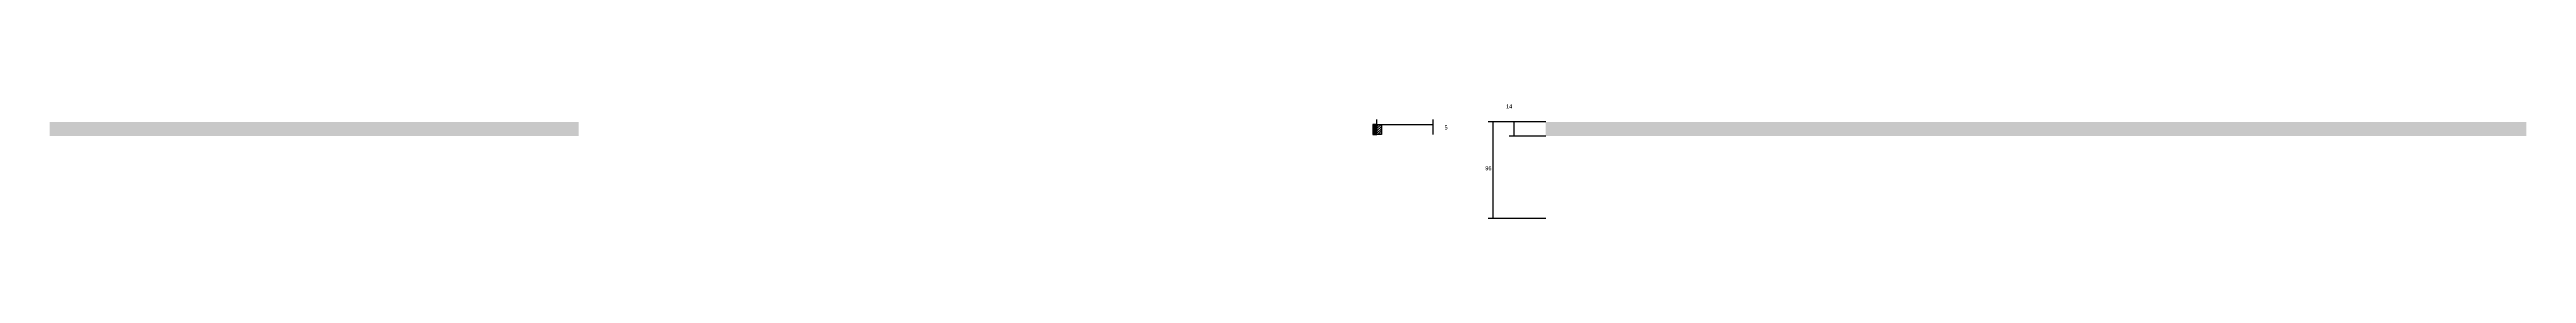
# Model space of a CAD drawing. Header units: metres. Extents: x 473 to 3052, y -2231 to -943.
# Drawn here: x 584 to 3052, y -2231 to -2117 of the extents above; entities that cross this region are included whole.
import ezdxf

# ---------------------------------------------------------------- set-up
doc = ezdxf.new("R2010")
doc.units = ezdxf.units.M
for name, color, linetype in [('COTA', 241, 'Continuous'), ('Hachura', 253, 'Continuous'), ('Madeira', 126, 'Continuous'), ('Painéis', 200, 'Continuous')]:
    doc.layers.add(name, color=color, linetype=linetype)

msp = doc.modelspace()

# ---------------------------------------------------------------- hatches: boundary and pattern name
at = {"layer": 'COTA'}
h = msp.add_hatch(dxfattribs=at)
h.set_pattern_fill('AR-CONC', scale=0.03)
h.paths.add_polyline_path([(584, -2134.7), (584, -2148.7), (1111, -2148.7), (1111, -2134.7)])
h = msp.add_hatch(dxfattribs=at)
h.set_pattern_fill('AR-CONC', scale=0.03)
h.paths.add_polyline_path([(2074.7, -2134.7), (2074.7, -2148.7), (3051.7, -2148.7), (3051.7, -2134.7)])
at = {"layer": 'Hachura'}
h = msp.add_hatch(color=8, dxfattribs=at)
h.dxf.hatch_style = 1
h.paths.add_polyline_path([(1906.5, -2137.2), (1902.5, -2137.2), (1902.5, -2137.2), (1902.5, -2147.2), (1902.5, -2147.2), (1906.5, -2147.2), (1906.5, -2147.2), (1906.5, -2137.2)])
h = msp.add_hatch(dxfattribs=at)
h.set_pattern_fill('ANSI31', scale=0.5)
h.paths.add_polyline_path([(1910.9, -2147.2), (1906.5, -2147.2), (1906.5, -2147.2), (1906.5, -2137.2), (1906.5, -2137.2), (1910.9, -2137.2), (1910.9, -2137.2), (1910.9, -2147.2)])

# ---------------------------------------------------------------- linework, layer by layer
at = {"layer": 'COTA'}
for p, q in [((1906.5, -2137.2), (1906.5, -2132.2)), ((1906.5, -2137.2), (1962.5, -2137.2)), ((1962.5, -2147.2), (1962.5, -2132.2)), ((2074.7, -2134.7), (2017.4, -2134.7)), ((2022.4, -2230.7), (2022.4, -2134.7)), ((2074.7, -2134.7), (2038.1, -2134.7)), ((2043.1, -2148.7), (2043.1, -2134.7)), ((2074.7, -2148.7), (2038.1, -2148.7)), ((2074.7, -2230.7), (2017.4, -2230.7))]:
    msp.add_line(p, q, dxfattribs=at)
at = {"layer": 'Madeira'}
msp.add_lwpolyline([(1910.9, -2147.2), (1906.5, -2147.2), (1906.5, -2137.2), (1910.9, -2137.2)], close=True, dxfattribs=at)
at = {"layer": 'Painéis'}
msp.add_lwpolyline([(1906.5, -2137.2), (1902.5, -2137.2), (1902.5, -2147.2), (1906.5, -2147.2)], close=True, dxfattribs=at)

# ---------------------------------------------------------------- texts
at = {"layer": 'COTA'}
for s, p in [('14', (2035.1, -2121.3)), ('5', (1973.8, -2142.2)), ('96', (2014.4, -2182.7))]:
    msp.add_text(s, height=4, dxfattribs=at).set_placement(p)

doc.saveas('drawing.dxf')
